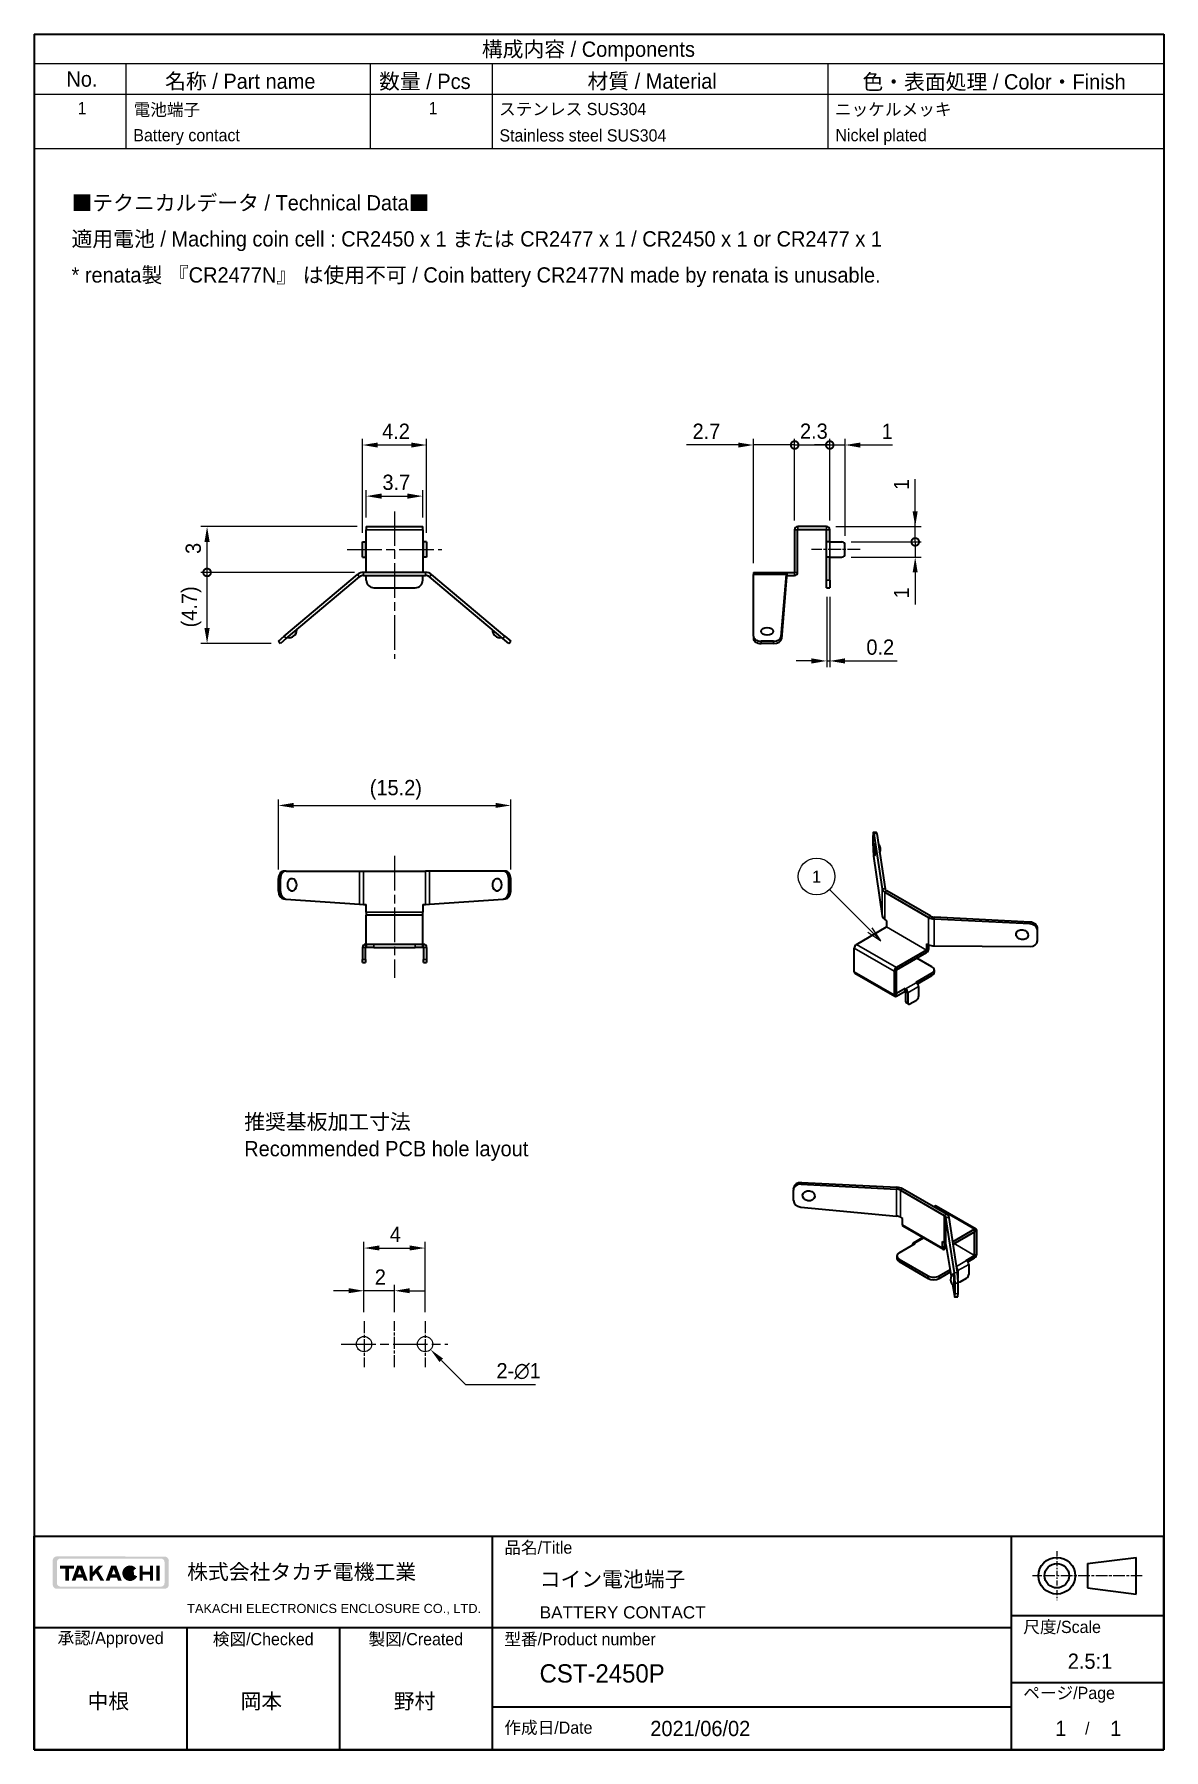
# Model space of a CAD drawing. Header units: millimetres. Extents: x 0 to 74, y 0 to 112.
import ezdxf

# ---------------------------------------------------------------- set-up
doc = ezdxf.new("R2010")
doc.units = ezdxf.units.MM
doc.header["$LTSCALE"] = 0.4
doc.linetypes.add('CHAIN', pattern=[0.3543, 0.2362, -0.0295, 0.0591, -0.0295])
doc.layers.get('Defpoints').update_dxf_attribs({"lineweight": 25})
for name, color, linetype, lineweight in [('Border (ISO)', 7, 'Continuous', 35), ('Dimension (ISO)', 7, 'Continuous', 18), ('Sketch Geometry (ISO)', 7, 'Continuous', 18), ('Symbol (ISO)', 7, 'Continuous', 18), ('Title (ISO)', 7, 'Continuous', 35), ('Visible (ISO)', 7, 'Continuous', 35), ('Visible Narrow (ISO)', 7, 'Continuous', 25)]:
    doc.layers.add(name, color=color, linetype=linetype, lineweight=lineweight)
for name, color, linetype, lineweight, true_color in [('Center Mark (ISO)', 7, 'Continuous', 18, 0x80ffff), ('Centerline (ISO)', 7, 'Continuous', 18, 0x80ffff), ('Hatch (ISO)', 1, 'Continuous', 18, 0xff0000), ('Symbol (TK)', 100, 'Continuous', 18, 0x00ff3f)]:
    doc.layers.add(name, color=color, linetype=linetype, lineweight=lineweight, true_color=true_color)
doc.styles.add('Note Text (TK)', font='')
doc.styles.add('Note Text (TK2)', font='')
doc.styles.add('文字スタイル40', font='')
doc.styles.add('文字スタイル68', font='arial.ttf')
doc.styles.get('Note Text (TK)').set_extended_font_data('MS PGothic')
doc.styles.get('Note Text (TK2)').set_extended_font_data('MS PGothic')
doc.styles.get('文字スタイル40').set_extended_font_data('MS PGothic')
doc.dimstyles.new('Default - Method 1b (TK)', dxfattribs={"dimscale": 0.4, "dimtxt": 2.5, "dimasz": 2.5, "dimexe": 1, "dimexo": 1.5, "dimgap": 1, "dimtad": 1, "dimtoh": 1, "dimrnd": 1e-08, "dimdsep": 46, "dimtxsty": 'Note Text (TK)', "dimcen": 0.09, "dimdle": 5, "dimclrd": 100, "dimclre": 100, "dimclrt": 7, "dimadec": 1, "dimazin": 1, "dimtfac": 1, "dimtmove": 0, "dimatfit": 3, "dimfxl": 0, "dimtolj": 1, "dimlwd": -1, "dimlwe": -1, "dimarcsym": 0})

msp = doc.modelspace()

# ---------------------------------------------------------------- texts
at = {"layer": 'Symbol (ISO)', "color": 7, "insert": (2.4392, 98.8453), "char_height": 1, "width": 57.63158, "attachment_point": 4, "line_spacing_factor": 1.418182, "style": 'Note Text (TK)'}
msp.add_mtext('{\\fＭＳ Ｐゴシック|b0|i0;■テクニカルデータ / Technical Data■\\P\\fＭＳ Ｐゴシック|b0|i0;適用電池 / Maching coin cell : CR2450 x 1 または CR2477 x 1 / CR2450 x 1 or CR2477 x 1\\P\\fＭＳ Ｐゴシック|b0|i0;* renata製 『CR2477N』 は使用不可 / Coin battery CR2477N made by renata is unusable.}', dxfattribs=at)
at = {"layer": 'Symbol (ISO)', "color": 7, "insert": (13.7545, 40.1135), "char_height": 1, "attachment_point": 4, "line_spacing_factor": 1.058182, "style": 'Note Text (TK)'}
msp.add_mtext('\\fＭＳ Ｐゴシック|b0|i0;推奨基板加工寸法\\P\\fＭＳ Ｐゴシック|b0|i0;Recommended PCB hole layout', dxfattribs=at)

# ---------------------------------------------------------------- blocks, each defined once
blk = doc.blocks.new('図面枠 tk図枠')
at = {"layer": 'Border (ISO)'}
for p, q in [((17, 289), (202, 289)), ((17, 289), (17, 8)), ((202, 289), (202, 8)), ((17, 8), (202, 8))]:
    blk.add_line(p, q, dxfattribs=at)
blk = doc.blocks.new('表題欄 tk表題欄')
at = {"layer": 'Hatch (ISO)'}
h = blk.add_hatch(color=256, dxfattribs=at)
edge = h.paths.add_edge_path(flags=0)
edge.add_arc((78.05, 237.16), 0.596, 180, 270)
edge.add_line((78.05, 236.56), (94.49, 236.56))
edge.add_arc((94.49, 237.16), 0.596, 270, 360)
edge.add_line((95.09, 237.16), (95.09, 240.57))
edge.add_arc((94.49, 240.57), 0.596, 0, 90)
edge.add_line((94.49, 241.17), (78.05, 241.17))
edge.add_arc((78.05, 240.57), 0.596, 90, 180)
edge.add_line((77.46, 240.57), (77.46, 237.16))
edge = h.paths.add_edge_path()
edge.add_arc((77.46, 236.91), 0.702, 180, 270)
edge.add_line((77.46, 236.21), (95.09, 236.21))
edge.add_arc((95.09, 236.91), 0.702, 270, 360)
edge.add_line((95.79, 236.91), (95.79, 240.79))
edge.add_arc((95.09, 240.79), 0.702, 0, 90)
edge.add_line((95.09, 241.49), (77.46, 241.52))
edge.add_arc((77.46, 240.82), 0.702, 90, 180)
edge.add_line((76.76, 240.82), (76.76, 236.91))
for points in [[(79.42, 239.52), (79.42, 237.52), (78.84, 237.52), (78.84, 239.52), (77.99, 239.52), (77.99, 240.01), (80.27, 240.01), (80.27, 239.52)], [(84.24, 239.16), (85.22, 237.52), (84.6, 237.52), (83.86, 238.75), (83.33, 238.19), (83.33, 237.52), (82.81, 237.52), (82.81, 240.01), (83.33, 240.01), (83.33, 238.96), (84.31, 240.01), (85.02, 240.01)], [(93.2, 237.52), (92.69, 237.52), (92.69, 238.52), (91.53, 238.52), (91.53, 237.52), (91.01, 237.52), (91.01, 240.01), (91.53, 240.01), (91.53, 239.01), (92.69, 239.01), (92.69, 240.01), (93.2, 240.01)], [(93.76, 240.01), (93.76, 237.52), (94.28, 237.52), (94.28, 240.01)]]:
    blk.add_hatch(color=256, dxfattribs=at).paths.add_polyline_path(points)
h = blk.add_hatch(color=256, dxfattribs=at)
h.paths.add_polyline_path([(81.51, 238.57), (80.87, 238.57), (81.19, 239.44)], flags=0)
h.paths.add_polyline_path([(81.7, 238.06), (80.68, 238.06), (80.48, 237.52), (79.87, 237.52), (80.78, 240.01), (81.6, 240.01), (82.51, 237.52), (81.89, 237.52)])
h = blk.add_hatch(color=256, dxfattribs=at)
h.paths.add_polyline_path([(86.76, 239.44), (87.08, 238.57), (86.44, 238.57)], flags=0)
h.paths.add_polyline_path([(87.47, 237.52), (87.27, 238.06), (86.25, 238.06), (86.06, 237.52), (85.44, 237.52), (86.35, 240.01), (87.17, 240.01), (88.08, 237.52)])
h = blk.add_hatch(color=256, dxfattribs=at)
edge = h.paths.add_edge_path()
edge.add_arc((89.44, 238.76), 1.27, 38.5505, 336.582)
edge.add_line((90.61, 238.26), (90.09, 238.48))
edge.add_ellipse((89.44, 238.76), major_axis=(0, 0.8), ratio=0.867347, start_angle=304.651, end_angle=609.4109, ccw=False)
edge.add_line((90.01, 239.22), (90.44, 239.56))
at = {"layer": 'Title (ISO)'}
for p, q in [((73.75, 244.85), (258.75, 244.85)), ((73.75, 209.85), (73.75, 244.85)), ((148.75, 244.85), (148.75, 209.85)), ((233.75, 244.85), (233.75, 209.85)), ((258.75, 244.85), (258.75, 209.85)), ((246.25, 240.35), (254.25, 241.35)), ((246.25, 240.35), (246.25, 236.35)), ((254.25, 235.35), (254.25, 241.35)), ((246.25, 236.35), (254.25, 235.35)), ((233.75, 231.85), (258.75, 231.85)), ((73.75, 229.85), (233.75, 229.85)), ((98.75, 229.85), (98.75, 209.85)), ((123.75, 229.85), (123.75, 209.85)), ((233.75, 220.85), (258.75, 220.85)), ((148.75, 216.85), (233.75, 216.85)), ((258.75, 209.85), (73.75, 209.85))]:
    blk.add_line(p, q, dxfattribs=at)
at = {"layer": 'Title (ISO)', "color": 4, "linetype": 'CHAIN', "lineweight": 18, "ltscale": 8.88956, "true_color": 0x00ffff}
blk.add_line((241.25, 242.35), (241.25, 234.35), dxfattribs=at)
at = {"layer": 'Title (ISO)', "color": 4, "linetype": 'CHAIN', "lineweight": 18, "ltscale": 20.001633, "true_color": 0x00ffff}
blk.add_line((255.25, 238.35), (237.25, 238.35), dxfattribs=at)
at = {"layer": 'Title (ISO)'}
for radius in [3, 2]:
    blk.add_circle((241.25, 238.35), radius, dxfattribs=at)
at = {"layer": 'Title (ISO)', "color": 1, "true_color": 0xff0000, "char_height": 2, "line_spacing_factor": 1.5, "style": 'Note Text (TK)'}
for s, insert, attachment_point in [('\\fＭＳ Ｐゴシック|b0|i0;\\H2.0000;品名/Title', (150.75, 242.85), 4), ('\\fＭＳ Ｐゴシック|b0|i0;\\H2.0000;尺度/Scale', (235.75, 229.85), 4), ('\\fＭＳ Ｐゴシック|b0|i0;\\H2.0000;承認/Approved', (86.25, 227.85), 5), ('\\fＭＳ Ｐゴシック|b0|i0;\\H2.0000;検図/Checked', (111.25, 227.85), 5), ('\\fＭＳ Ｐゴシック|b0|i0;\\H2.0000;製図/Created', (136.25, 227.85), 5), ('\\fＭＳ Ｐゴシック|b0|i0;\\H2.0000;型番/Product number', (150.75, 227.85), 4), ('\\fＭＳ Ｐゴシック|b0|i0;\\H2.0000;ページ/Page', (235.75, 218.85), 4), ('\\fＭＳ Ｐゴシック|b0|i0;\\H2.0000;作成日/Date', (150.75, 213.35), 4)]:
    blk.add_mtext(s, dxfattribs=dict(at, insert=insert, attachment_point=attachment_point))
at = {"layer": 'Title (ISO)', "color": 7, "line_spacing_factor": 1.5, "style": 'Note Text (TK)'}
for s, insert, char_height, attachment_point in [('株式会社タカチ電機工業', (98.79, 238.85), 2.5, 4), ('\\fArial|b0|i0;\\H1.4986;TAKACHI ELECTRONICS ENCLOSURE CO., LTD.', (98.79, 232.85), 1.4986, 4), ('\\fＭＳ Ｐゴシック|b0|i0;\\H2.0000;/', (246.25, 213.35), 2, 5)]:
    blk.add_mtext(s, dxfattribs=dict(at, insert=insert, char_height=char_height, attachment_point=attachment_point))
at = {"layer": 'Title (ISO)', "color": 7}
for tag, p, height, style in [('<品名>_001', (156.54, 236.54), 2.5, 'Note Text (TK)'), ('<Title>_001', (156.55, 231.35), 2, '文字スタイル68'), ('<尺度>_001', (243.04, 223.1), 2.5, 'Note Text (TK)'), ('<型番>_001', (156.52, 220.85), 3, '文字スタイル40'), ('<承認>_001', (82.48, 216.55), 2.5, 'Note Text (TK)'), ('<検図>_001', (107.53, 216.55), 2.5, 'Note Text (TK)'), ('<製図>_001', (132.63, 216.55), 2.5, 'Note Text (TK)'), ('作成日_001', (174.66, 212.08), 2.5, 'Note Text (TK)'), ('<ページ_No.>_001', (241, 212.1), 2.5, 'Note Text (TK)'), ('<総ページ数>_001', (250, 212.1), 2.5, 'Note Text (TK)')]:
    blk.add_attdef(tag, p, '', height=height, dxfattribs=dict(at, style=style))
blk = doc.blocks.new('*D5')
at = {"layer": 'Defpoints', "color": 0, "transparency": 16777216}
for p in [(31.22, 61.87), (15.99, 57.07), (31.22, 57.07)]:
    blk.add_point(p, dxfattribs=at)
at = {"layer": 'Dimension (ISO)', "color": 100, "transparency": 16777216}
for p, q in [((15.99, 57.67), (15.99, 62.27)), ((16.99, 61.87), (30.22, 61.87)), ((31.22, 57.67), (31.22, 62.27))]:
    blk.add_line(p, q, dxfattribs=at)
for points in [[(16.99, 62.04), (16.99, 61.71), (15.99, 61.87)], [(30.22, 62.04), (30.22, 61.71), (31.22, 61.87)]]:
    blk.add_solid(points, dxfattribs=at)
at = {"layer": 'Dimension (ISO)', "color": 7, "transparency": 16777216, "insert": (21.98, 62.89), "char_height": 1, "attachment_point": 4, "style": 'Note Text (TK)'}
blk.add_mtext('\\A1;(15.2)', dxfattribs=at)
blk = doc.blocks.new('_DotSmall')
at = {"color": 0, "linetype": 'ByBlock', "const_width": 0.5}
blk.add_lwpolyline([(-0.0625, 0, 1), (0.0625, 0, 1)], format="xyb", close=True, dxfattribs=at)
blk = doc.blocks.new('*D6')
at = {"layer": 'Defpoints', "color": 0, "transparency": 16777216}
for p in [(11.32, 77.14), (21.57, 77.14), (16.12, 72.49)]:
    blk.add_point(p, dxfattribs=at)
at = {"layer": 'Dimension (ISO)', "color": 100, "transparency": 16777216}
for p, q in [((20.97, 77.14), (10.92, 77.14)), ((11.32, 73.49), (11.32, 77.14)), ((15.52, 72.49), (10.92, 72.49))]:
    blk.add_line(p, q, dxfattribs=at)
blk.add_solid([(11.15, 73.49), (11.49, 73.49), (11.32, 72.49)], dxfattribs=at)
at = {"layer": 'Dimension (ISO)', "color": 100, "transparency": 16777216, "rotation": 90}
blk.add_blockref('_DotSmall', (11.32, 77.14), dxfattribs=at)
at = {"layer": 'Dimension (ISO)', "color": 7, "transparency": 16777216, "insert": (10.3, 73.54), "char_height": 1, "attachment_point": 4, "rotation": 90, "style": 'Note Text (TK)'}
blk.add_mtext('\\A1;(4.7)', dxfattribs=at)
blk = doc.blocks.new('*D8')
at = {"layer": 'Defpoints', "color": 0, "transparency": 16777216}
for p in [(11.32, 80.14), (21.75, 80.14), (21.57, 77.14)]:
    blk.add_point(p, dxfattribs=at)
at = {"layer": 'Dimension (ISO)', "color": 100, "transparency": 16777216}
for p, q in [((21.15, 80.14), (10.92, 80.14)), ((11.32, 77.14), (11.32, 79.14)), ((20.97, 77.14), (10.92, 77.14))]:
    blk.add_line(p, q, dxfattribs=at)
blk.add_solid([(11.15, 79.14), (11.49, 79.14), (11.32, 80.14)], dxfattribs=at)
at = {"layer": 'Dimension (ISO)', "color": 100, "transparency": 16777216, "rotation": 270}
blk.add_blockref('_DotSmall', (11.32, 77.14), dxfattribs=at)
at = {"layer": 'Dimension (ISO)', "color": 7, "transparency": 16777216, "insert": (10.42, 78.35), "char_height": 1, "attachment_point": 4, "rotation": 90, "style": 'Note Text (TK)'}
blk.add_mtext('\\A1;3', dxfattribs=at)
blk = doc.blocks.new('*D9')
at = {"layer": 'Defpoints', "color": 0, "transparency": 16777216}
for p in [(25.45, 82.14), (21.75, 80.14), (25.45, 80.14)]:
    blk.add_point(p, dxfattribs=at)
at = {"layer": 'Dimension (ISO)', "color": 100, "transparency": 16777216}
for p, q in [((21.75, 80.74), (21.75, 82.54)), ((22.75, 82.14), (24.45, 82.14)), ((25.45, 80.74), (25.45, 82.54))]:
    blk.add_line(p, q, dxfattribs=at)
for points in [[(22.75, 82.31), (22.75, 81.97), (21.75, 82.14)], [(24.45, 82.31), (24.45, 81.97), (25.45, 82.14)]]:
    blk.add_solid(points, dxfattribs=at)
at = {"layer": 'Dimension (ISO)', "color": 7, "transparency": 16777216, "insert": (22.81, 83.04), "char_height": 1, "attachment_point": 4, "style": 'Note Text (TK)'}
blk.add_mtext('\\A1;3.7', dxfattribs=at)
blk = doc.blocks.new('*D10')
at = {"layer": 'Defpoints', "color": 0, "transparency": 16777216}
for p in [(25.7, 85.49), (21.5, 79.14), (25.7, 79.14)]:
    blk.add_point(p, dxfattribs=at)
at = {"layer": 'Dimension (ISO)', "color": 100, "transparency": 16777216}
for p, q in [((21.5, 79.74), (21.5, 85.89)), ((22.5, 85.49), (24.7, 85.49)), ((25.7, 79.74), (25.7, 85.89))]:
    blk.add_line(p, q, dxfattribs=at)
for points in [[(22.5, 85.65), (22.5, 85.32), (21.5, 85.49)], [(24.7, 85.65), (24.7, 85.32), (25.7, 85.49)]]:
    blk.add_solid(points, dxfattribs=at)
at = {"layer": 'Dimension (ISO)', "color": 7, "transparency": 16777216, "insert": (22.79, 86.39), "char_height": 1, "attachment_point": 4, "style": 'Note Text (TK)'}
blk.add_mtext('\\A1;4.2', dxfattribs=at)
blk = doc.blocks.new('*D11')
at = {"layer": 'Defpoints', "color": 0, "transparency": 16777216}
for p in [(52.92, 79.14), (57.72, 79.14), (52.92, 78.14)]:
    blk.add_point(p, dxfattribs=at)
at = {"layer": 'Dimension (ISO)', "color": 100, "transparency": 16777216}
for p, q in [((57.72, 79.14), (57.72, 81.14)), ((53.52, 79.14), (58.12, 79.14)), ((57.72, 79.14), (57.72, 78.14)), ((53.52, 78.14), (58.12, 78.14)), ((57.72, 77.14), (57.72, 75.04))]:
    blk.add_line(p, q, dxfattribs=at)
blk.add_solid([(57.55, 77.14), (57.88, 77.14), (57.72, 78.14)], dxfattribs=at)
at = {"layer": 'Dimension (ISO)', "color": 100, "transparency": 16777216, "rotation": 270}
blk.add_blockref('_DotSmall', (57.72, 79.14), dxfattribs=at)
at = {"layer": 'Dimension (ISO)', "color": 7, "transparency": 16777216, "insert": (56.82, 75.44), "char_height": 1, "attachment_point": 4, "rotation": 90, "style": 'Note Text (TK)'}
blk.add_mtext('\\A1;1', dxfattribs=at)
blk = doc.blocks.new('*D12')
at = {"layer": 'Defpoints', "color": 0, "transparency": 16777216}
for p in [(51.92, 80.14), (57.72, 80.14), (52.92, 79.14)]:
    blk.add_point(p, dxfattribs=at)
at = {"layer": 'Dimension (ISO)', "color": 100, "transparency": 16777216}
for p, q in [((57.72, 81.14), (57.72, 83.24)), ((52.52, 80.14), (58.12, 80.14)), ((57.72, 79.14), (57.72, 80.14)), ((53.52, 79.14), (58.12, 79.14)), ((57.72, 79.14), (57.72, 78.14))]:
    blk.add_line(p, q, dxfattribs=at)
blk.add_solid([(57.55, 81.14), (57.88, 81.14), (57.72, 80.14)], dxfattribs=at)
at = {"layer": 'Dimension (ISO)', "color": 100, "transparency": 16777216, "rotation": 90}
blk.add_blockref('_DotSmall', (57.72, 79.14), dxfattribs=at)
at = {"layer": 'Dimension (ISO)', "color": 7, "transparency": 16777216, "insert": (56.82, 82.54), "char_height": 1, "attachment_point": 4, "rotation": 90, "style": 'Note Text (TK)'}
blk.add_mtext('\\A1;1', dxfattribs=at)
blk = doc.blocks.new('*D13')
at = {"layer": 'Defpoints', "color": 0, "transparency": 16777216}
for p in [(49.82, 85.49), (49.82, 79.94), (47.12, 77.14)]:
    blk.add_point(p, dxfattribs=at)
at = {"layer": 'Dimension (ISO)', "color": 100, "transparency": 16777216}
for p, q in [((46.12, 85.49), (42.73, 85.49)), ((47.12, 77.74), (47.12, 85.89)), ((49.82, 85.49), (47.12, 85.49)), ((49.82, 80.54), (49.82, 85.89)), ((49.82, 85.49), (51.82, 85.49))]:
    blk.add_line(p, q, dxfattribs=at)
blk.add_solid([(46.12, 85.65), (46.12, 85.32), (47.12, 85.49)], dxfattribs=at)
at = {"layer": 'Dimension (ISO)', "color": 100, "transparency": 16777216, "rotation": 180}
blk.add_blockref('_DotSmall', (49.82, 85.49), dxfattribs=at)
at = {"layer": 'Dimension (ISO)', "color": 7, "transparency": 16777216, "insert": (43.13, 86.39), "char_height": 1, "attachment_point": 4, "style": 'Note Text (TK)'}
blk.add_mtext('\\A1;2.7', dxfattribs=at)
blk = doc.blocks.new('*D14')
at = {"layer": 'Defpoints', "color": 0, "transparency": 16777216}
for p in [(53.12, 85.49), (52.12, 79.94), (53.12, 78.94)]:
    blk.add_point(p, dxfattribs=at)
at = {"layer": 'Dimension (ISO)', "color": 100, "transparency": 16777216}
for p, q in [((52.12, 85.49), (51.12, 85.49)), ((52.12, 80.54), (52.12, 85.89)), ((52.12, 85.49), (53.12, 85.49)), ((53.12, 79.54), (53.12, 85.89)), ((54.12, 85.49), (56.22, 85.49))]:
    blk.add_line(p, q, dxfattribs=at)
blk.add_solid([(54.12, 85.65), (54.12, 85.32), (53.12, 85.49)], dxfattribs=at)
blk.add_blockref('_DotSmall', (52.12, 85.49), dxfattribs=at)
at = {"layer": 'Dimension (ISO)', "color": 7, "transparency": 16777216, "insert": (55.52, 86.39), "char_height": 1, "attachment_point": 4, "style": 'Note Text (TK)'}
blk.add_mtext('\\A1;1', dxfattribs=at)
blk = doc.blocks.new('*D15')
at = {"layer": 'Defpoints', "color": 0, "transparency": 16777216}
for p in [(52.12, 85.49), (49.82, 79.94), (52.12, 79.94)]:
    blk.add_point(p, dxfattribs=at)
at = {"layer": 'Dimension (ISO)', "color": 100, "transparency": 16777216}
for p, q in [((49.82, 80.54), (49.82, 85.89)), ((49.82, 85.49), (52.12, 85.49)), ((52.12, 80.54), (52.12, 85.89))]:
    blk.add_line(p, q, dxfattribs=at)
at = {"layer": 'Dimension (ISO)', "color": 100, "transparency": 16777216, "rotation": 180}
blk.add_blockref('_DotSmall', (49.82, 85.49), dxfattribs=at)
at = {"layer": 'Dimension (ISO)', "color": 100, "transparency": 16777216}
blk.add_blockref('_DotSmall', (52.12, 85.49), dxfattribs=at)
at = {"layer": 'Dimension (ISO)', "color": 7, "transparency": 16777216, "insert": (50.17, 86.39), "char_height": 1, "attachment_point": 4, "style": 'Note Text (TK)'}
blk.add_mtext('\\A1;2.3', dxfattribs=at)
blk = doc.blocks.new('*D16')
at = {"layer": 'Defpoints', "color": 0, "transparency": 16777216}
for p in [(21.6, 30.07), (21.6, 28.07), (23.6, 28.07)]:
    blk.add_point(p, dxfattribs=at)
at = {"layer": 'Dimension (ISO)', "color": 100, "transparency": 16777216}
for p, q in [((21.6, 28.67), (21.6, 30.47)), ((23.6, 28.67), (23.6, 30.47)), ((20.6, 30.07), (19.6, 30.07)), ((23.6, 30.07), (21.6, 30.07)), ((24.6, 30.07), (25.6, 30.07))]:
    blk.add_line(p, q, dxfattribs=at)
for points in [[(20.6, 30.24), (20.6, 29.91), (21.6, 30.07)], [(24.6, 30.24), (24.6, 29.91), (23.6, 30.07)]]:
    blk.add_solid(points, dxfattribs=at)
at = {"layer": 'Dimension (ISO)', "color": 7, "transparency": 16777216, "insert": (22.31, 30.97), "char_height": 1, "attachment_point": 4, "style": 'Note Text (TK)'}
blk.add_mtext('\\A1;2', dxfattribs=at)
blk = doc.blocks.new('*D17')
at = {"layer": 'Defpoints', "color": 0, "transparency": 16777216}
for p in [(25.6, 32.87), (21.6, 28.07), (25.6, 28.07)]:
    blk.add_point(p, dxfattribs=at)
at = {"layer": 'Dimension (ISO)', "color": 100, "transparency": 16777216}
for p, q in [((21.6, 28.67), (21.6, 33.27)), ((22.6, 32.87), (24.6, 32.87)), ((25.6, 28.67), (25.6, 33.27))]:
    blk.add_line(p, q, dxfattribs=at)
for points in [[(22.6, 33.04), (22.6, 32.71), (21.6, 32.87)], [(24.6, 33.04), (24.6, 32.71), (25.6, 32.87)]]:
    blk.add_solid(points, dxfattribs=at)
at = {"layer": 'Dimension (ISO)', "color": 7, "transparency": 16777216, "insert": (23.29, 33.77), "char_height": 1, "attachment_point": 4, "style": 'Note Text (TK)'}
blk.add_mtext('\\A1;4', dxfattribs=at)
blk = doc.blocks.new('*D18')
at = {"layer": 'Defpoints', "color": 0, "transparency": 16777216}
for p in [(25.25, 26.93), (25.96, 26.22)]:
    blk.add_point(p, dxfattribs=at)
at = {"layer": 'Dimension (ISO)', "color": 100, "transparency": 16777216}
for p, q in [((25.57, 26.57), (25.64, 26.57)), ((25.6, 26.54), (25.6, 26.61)), ((28.28, 23.9), (26.67, 25.51)), ((32.84, 23.9), (28.28, 23.9))]:
    blk.add_line(p, q, dxfattribs=at)
blk.add_solid([(26.78, 25.63), (26.55, 25.4), (25.96, 26.22)], dxfattribs=at)
at = {"layer": 'Dimension (ISO)', "color": 7, "transparency": 16777216, "insert": (30.28, 24.8), "char_height": 1, "attachment_point": 4, "style": 'Note Text (TK)'}
blk.add_mtext('\\A1;\\fＭＳ Ｐゴシック|b0|i0;\\H1.0000;2-∅1', dxfattribs=at)
blk = doc.blocks.new('構成内容 _ Components')
at = {"layer": 'Symbol (ISO)'}
for p, q in [((202, 289), (17, 289)), ((17, 289), (17, 284.16)), ((202, 289), (202, 284.16)), ((202, 284.16), (17, 284.16)), ((17, 284.16), (17, 279.12)), ((32, 284.16), (32, 279.12)), ((72, 284.16), (72, 279.12)), ((92, 284.16), (92, 279.12)), ((147, 284.16), (147, 279.12)), ((202, 284.16), (202, 279.12)), ((202, 279.12), (17, 279.12)), ((17, 279.12), (17, 270.25)), ((32, 279.12), (32, 270.25)), ((72, 279.12), (72, 270.25)), ((92, 279.12), (92, 270.25)), ((147, 279.12), (147, 270.25)), ((202, 279.12), (202, 270.25)), ((202, 270.25), (17, 270.25))]:
    blk.add_line(p, q, dxfattribs=at)
at = {"layer": 'Symbol (ISO)', "color": 7, "attachment_point": 7}
for s, insert, char_height, style in [('構成内容 / Components', (90.31, 284.56), 2.5, 'Note Text (TK)'), ('No.', (22.26, 280.38), 2.5, 'Note Text (TK)'), ('名称 / Part name', (38.42, 279.79), 2.5, 'Note Text (TK)'), ('数量 / Pcs', (73.47, 279.76), 2.5, 'Note Text (TK)'), ('材質 / Material', (107.62, 279.8), 2.5, 'Note Text (TK)'), ('色・表面処理 / Color・Finish', (152.65, 279.69), 2.5, 'Note Text (TK)'), ('1', (24.1, 275.91), 2, 'Note Text (TK2)'), ('電池端子', (33.26, 275.43), 2, 'Note Text (TK2)'), ('1', (81.6, 275.91), 2, 'Note Text (TK2)'), ('ステンレス SUS304', (93.13, 275.63), 2, 'Note Text (TK2)'), ('ニッケルメッキ', (148.15, 275.5), 2, 'Note Text (TK2)'), ('Battery contact', (33.22, 270.87), 2, 'Note Text (TK2)'), ('Stainless steel SUS304', (93.19, 271.41), 2, 'Note Text (TK2)'), ('Nickel plated', (148.23, 270.88), 2, 'Note Text (TK2)')]:
    blk.add_mtext(s, dxfattribs=dict(at, insert=insert, char_height=char_height, style=style))
blk = doc.blocks.new('バルーン1')
at = {"layer": 'Symbol (TK)', "color": 100, "true_color": 0x00ff40}
for p, q in [((153.91, 142.27), (147.25, 148.93)), ((153.56, 141.92), (155.68, 140.5)), ((153.91, 142.27), (155.68, 140.5)), ((155.68, 140.5), (154.26, 142.62))]:
    blk.add_line(p, q, dxfattribs=at)
at = {"layer": 'Symbol (TK)'}
blk.add_circle((145.14, 151.04), 3, dxfattribs=at)
at = {"layer": 'Symbol (TK)', "color": 7, "insert": (145.14, 151.02), "char_height": 2, "attachment_point": 5, "style": 'Note Text (TK2)'}
blk.add_mtext('1', dxfattribs=at)
blk = doc.blocks.new('*D21')
at = {"layer": 'Defpoints', "color": 0, "transparency": 16777216}
for p in [(51.92, 76.14), (52.12, 76.14), (52.12, 71.34)]:
    blk.add_point(p, dxfattribs=at)
at = {"layer": 'Dimension (ISO)', "color": 100, "transparency": 16777216}
for p, q in [((51.92, 75.54), (51.92, 70.94)), ((52.12, 75.54), (52.12, 70.94)), ((50.92, 71.34), (49.92, 71.34)), ((51.92, 71.34), (52.12, 71.34)), ((53.12, 71.34), (56.54, 71.34))]:
    blk.add_line(p, q, dxfattribs=at)
for points in [[(50.92, 71.51), (50.92, 71.17), (51.92, 71.34)], [(53.12, 71.51), (53.12, 71.17), (52.12, 71.34)]]:
    blk.add_solid(points, dxfattribs=at)
at = {"layer": 'Dimension (ISO)', "color": 7, "transparency": 16777216, "insert": (54.52, 72.24), "char_height": 1, "attachment_point": 4, "style": 'Note Text (TK)'}
blk.add_mtext('\\A1;0.2', dxfattribs=at)

# ---------------------------------------------------------------- dimensions: what is measured, and where the dimension line sits
at = {"layer": 'Dimension (ISO)', "color": 100, "true_color": 0x00ff3f}
for base, p1, p2, override, picture, middle in [((25.7045, 85.4873), (21.5045, 79.1392), (25.7045, 79.1392), {"dimgap": 1, "dimtoh": 0, "dimdec": 2, "dimtol": 0, "dimlim": 0, "dimtp": 0, "dimtm": 0, "dimtdec": 2, "dimtofl": 0, "dimatfit": 1}, '*D10', (23.6045, 85.4873)), ((21.6045, 30.074), (23.6045, 28.074), (21.6045, 28.074), {"dimgap": 1, "dimtoh": 0, "dimdec": 2, "dimtol": 0, "dimlim": 0, "dimtp": 0, "dimtm": 0, "dimtdec": 2, "dimtofl": 1, "dimatfit": 1}, '*D16', (22.6045, 30.074))]:
    dim = msp.add_linear_dim(base=base, p1=p1, p2=p2, dimstyle='Default - Method 1b (TK)', override=override, dxfattribs=at)
    dim.commit()
    dim.dimension.update_dxf_attribs({"geometry": picture, "text_midpoint": middle, "dimtype": 160})
for base, p1, p2, angle, override, picture, middle in [((49.8163, 85.4873), (47.1163, 77.1392), (49.8163, 79.9382), 180, {"dimgap": 1, "dimtoh": 0, "dimdec": 2, "dimblk2": 'DotSmall', "dimsah": 1, "dimdle": 0, "dimtol": 0, "dimlim": 0, "dimtp": 0, "dimtm": 0, "dimtdec": 2, "dimtofl": 1, "dimatfit": 1}, '*D13', (43.9237, 85.4873)), ((52.1163, 85.4873), (49.8163, 79.9382), (52.1163, 79.9382), 180, {"dimgap": 1, "dimtoh": 0, "dimdec": 2, "dimblk1": 'DotSmall', "dimblk2": 'DotSmall', "dimsah": 1, "dimdle": 0, "dimtol": 0, "dimlim": 0, "dimtp": 0, "dimtm": 0, "dimtdec": 2, "dimtofl": 1, "dimatfit": 1}, '*D15', (50.9663, 85.4873)), ((53.1163, 85.4873), (52.1163, 79.9382), (53.1163, 78.9392), 180, {"dimgap": 1, "dimtoh": 0, "dimdec": 2, "dimblk1": 'DotSmall', "dimsah": 1, "dimdle": 0, "dimtol": 0, "dimlim": 0, "dimtp": 0, "dimtm": 0, "dimtdec": 2, "dimtofl": 1, "dimatfit": 1}, '*D14', (55.6669, 85.4873)), ((25.4545, 82.1392), (21.7545, 80.1392), (25.4545, 80.1392), 180, {"dimgap": 1, "dimtoh": 0, "dimdec": 2, "dimtol": 0, "dimlim": 0, "dimtp": 0, "dimtm": 0, "dimtdec": 2, "dimtofl": 0, "dimatfit": 1}, '*D9', (23.6045, 82.1392)), ((57.7163, 80.1392), (52.9163, 79.1392), (51.9153, 80.1392), 90, {"dimgap": 1, "dimtoh": 0, "dimdec": 2, "dimblk1": 'DotSmall', "dimsah": 1, "dimdle": 0, "dimtol": 0, "dimlim": 0, "dimtp": 0, "dimtm": 0, "dimtdec": 2, "dimtofl": 1, "dimatfit": 1}, '*D12', (57.7163, 82.6898)), ((57.7163, 79.1392), (52.9163, 78.1392), (52.9163, 79.1392), 90, {"dimgap": 1, "dimtoh": 0, "dimdec": 2, "dimblk2": 'DotSmall', "dimsah": 1, "dimdle": 0, "dimtol": 0, "dimlim": 0, "dimtp": 0, "dimtm": 0, "dimtdec": 2, "dimtofl": 1, "dimatfit": 1}, '*D11', (57.7163, 75.5887)), ((11.3207, 80.1392), (21.5729, 77.1392), (21.7545, 80.1392), 270, {"dimgap": 1, "dimtoh": 0, "dimdec": 2, "dimblk1": 'DotSmall', "dimsah": 1, "dimdle": 0, "dimtol": 0, "dimlim": 0, "dimtp": 0, "dimtm": 0, "dimtdec": 2, "dimtofl": 0, "dimatfit": 1}, '*D8', (11.3207, 78.6432)), ((52.1163, 71.3392), (51.9163, 76.1392), (52.1163, 76.1392), 180, {"dimgap": 1, "dimtoh": 0, "dimdec": 2, "dimtol": 0, "dimlim": 0, "dimtp": 0, "dimtm": 0, "dimtdec": 2, "dimtofl": 1, "dimatfit": 1}, '*D21', (55.3288, 71.3392)), ((25.6045, 32.874), (21.6045, 28.074), (25.6045, 28.074), 180, {"dimgap": 1, "dimtoh": 0, "dimdec": 2, "dimtol": 0, "dimlim": 0, "dimtp": 0, "dimtm": 0, "dimtdec": 2, "dimtofl": 0, "dimatfit": 1}, '*D17', (23.6045, 32.874))]:
    dim = msp.add_linear_dim(base=base, p1=p1, p2=p2, angle=angle, dimstyle='Default - Method 1b (TK)', override=override, dxfattribs=at)
    dim.commit()
    dim.dimension.update_dxf_attribs({"geometry": picture, "text_midpoint": middle, "dimtype": 160})
dim = msp.add_linear_dim(base=(11.3207, 77.1392), p1=(16.1207, 72.4865), p2=(21.5729, 77.1392), angle=270, text='(<>)', dimstyle='Default - Method 1b (TK)', override={"dimgap": 1, "dimtoh": 0, "dimdec": 1, "dimblk2": 'DotSmall', "dimsah": 1, "dimdle": 0, "dimtol": 0, "dimlim": 0, "dimtp": 0, "dimtm": 0, "dimtdec": 2, "dimtofl": 0, "dimatfit": 1}, dxfattribs=at)
dim.commit()
dim.dimension.update_dxf_attribs({"geometry": '*D6', "text_midpoint": (11.3207, 74.8089), "dimtype": 160})
dim = msp.add_linear_dim(base=(31.2168, 61.874), p1=(15.9922, 57.074), p2=(31.2168, 57.074), text='(<>)', dimstyle='Default - Method 1b (TK)', override={"dimgap": 1, "dimtoh": 0, "dimdec": 1, "dimtol": 0, "dimlim": 0, "dimtp": 0, "dimtm": 0, "dimtdec": 2, "dimtofl": 0, "dimatfit": 1}, dxfattribs=at)
dim.commit()
dim.dimension.update_dxf_attribs({"geometry": '*D5', "text_midpoint": (23.6045, 61.874), "dimtype": 160})
dim = msp.add_diameter_dim_2p(p1=(25.2509, 26.9276), p2=(25.9581, 26.2205), text='\\fＭＳ Ｐゴシック|b0|i0;\\H1.0000;2-<>', dimstyle='Default - Method 1b (TK)', override={"dimgap": 1, "dimtih": 1, "dimdec": 2, "dimlfac": 1, "dimtol": 0, "dimlim": 0, "dimtp": 0, "dimtm": 0, "dimtdec": 2, "dimtofl": 0}, dxfattribs=at)
dim.commit()
dim.dimension.update_dxf_attribs({"geometry": '*D18', "text_midpoint": (31.5584, 23.9033), "dimtype": 163})

# ---------------------------------------------------------------- linework, layer by layer
at = {"layer": 'Center Mark (ISO)', "linetype": 'CHAIN', "ltscale": 8.333956}
for p, q in [((21.6045, 28.074), (21.6045, 25.074)), ((25.6045, 28.074), (25.6045, 25.074))]:
    msp.add_line(p, q, dxfattribs=at)
at = {"layer": 'Centerline (ISO)', "linetype": 'CHAIN', "ltscale": 23.990969}
for p, q in [((23.6045, 81.1392), (23.6045, 71.4865)), ((20.5045, 78.6392), (26.7045, 78.6392)), ((23.6045, 58.574), (23.6045, 50.574)), ((20.1045, 26.574), (27.1045, 26.574))]:
    msp.add_line(p, q, dxfattribs=at)
at = {"layer": 'Centerline (ISO)', "linetype": 'CHAIN', "ltscale": 8.88956}
msp.add_line((54.1163, 78.6392), (50.9163, 78.6392), dxfattribs=at)
at = {"layer": 'Centerline (ISO)', "linetype": 'CHAIN', "ltscale": 8.333956}
msp.add_line((23.6045, 25.074), (23.6045, 28.074), dxfattribs=at)
at = {"layer": 'Sketch Geometry (ISO)'}
for centre in [(21.6045, 26.574), (25.6045, 26.574)]:
    msp.add_circle(centre, 0.5, dxfattribs=at)
at = {"layer": 'Visible (ISO)'}
for p, q in [((21.7545, 80.1392), (25.4545, 80.1392)), ((21.7545, 80.1392), (21.7545, 79.9382)), ((21.7545, 77.1402), (21.7545, 79.9382)), ((25.4545, 79.9382), (25.4545, 80.1392)), ((25.4545, 79.9382), (25.4545, 77.1402)), ((49.8163, 79.9382), (49.8163, 77.1402)), ((50.0163, 77.1402), (50.0163, 79.9382)), ((51.9153, 80.1392), (50.0173, 80.1392)), ((51.9153, 79.9392), (50.0173, 79.9392)), ((51.9163, 79.1392), (51.9163, 79.9382)), ((52.1163, 79.1392), (52.1163, 79.9382)), ((21.5045, 78.1392), (21.5045, 79.1392)), ((21.5045, 79.1392), (21.7055, 79.1392)), ((21.7545, 79.1392), (21.7055, 79.1392)), ((25.5035, 79.1392), (25.4545, 79.1392)), ((25.7045, 79.1392), (25.5035, 79.1392)), ((25.7045, 79.1392), (25.7045, 78.1392)), ((52.1173, 79.1392), (51.9163, 79.1392)), ((51.9163, 78.1392), (51.9163, 79.1392)), ((52.1173, 79.1392), (52.9163, 79.1392)), ((53.1163, 78.3392), (53.1163, 78.9392)), ((21.5045, 78.1392), (21.7055, 78.1392)), ((21.7055, 78.1392), (21.7545, 78.1392)), ((25.4545, 78.1392), (25.5035, 78.1392)), ((25.7045, 78.1392), (25.5035, 78.1392)), ((52.1173, 78.1392), (51.9163, 78.1392)), ((51.9163, 76.6392), (51.9163, 78.1392)), ((52.1163, 76.6392), (52.1163, 78.1392)), ((52.1173, 78.1392), (52.9163, 78.1392)), ((16.3752, 72.9611), (21.1872, 76.9989)), ((16.5038, 72.8079), (21.3158, 76.8457)), ((25.6361, 77.1392), (21.5729, 77.1392)), ((21.5729, 76.9392), (25.6361, 76.9392)), ((21.7545, 77.1392), (21.7545, 77.1402)), ((21.7545, 76.6392), (21.7545, 76.9392)), ((25.4545, 77.1392), (25.4545, 77.1402)), ((25.4545, 76.6392), (25.4545, 76.9392)), ((30.7052, 72.8079), (25.8932, 76.8457)), ((30.8338, 72.9611), (26.0218, 76.9989)), ((47.1163, 77.1392), (49.3037, 77.1392)), ((47.1163, 77.1392), (47.1163, 76.9989)), ((47.1163, 72.9611), (47.1163, 76.9989)), ((48.9415, 72.9441), (49.2769, 76.9989)), ((49.2859, 76.8457), (48.9504, 72.7909)), ((49.3037, 77.1392), (49.3163, 77.1392)), ((49.3163, 76.9392), (49.3037, 76.9392)), ((49.3163, 77.1392), (49.3163, 76.9392)), ((49.3163, 77.1392), (49.8153, 77.1392)), ((49.3163, 76.9392), (49.8153, 76.9392)), ((51.9163, 76.1392), (51.9163, 76.6392)), ((52.1163, 76.6392), (52.1163, 76.1392)), ((22.2545, 76.1392), (24.9545, 76.1392)), ((51.9163, 76.1392), (52.1163, 76.1392)), ((15.9922, 72.6397), (16.3752, 72.9611)), ((15.9922, 72.6397), (16.1207, 72.4865)), ((16.5038, 72.8079), (16.1207, 72.4865)), ((31.0883, 72.4865), (30.7052, 72.8079)), ((30.8338, 72.9611), (31.2168, 72.6397)), ((31.0883, 72.4865), (31.2168, 72.6397)), ((47.1163, 72.9611), (47.1163, 72.8079)), ((48.4417, 72.6397), (47.6163, 72.6397)), ((48.4506, 72.4865), (47.6163, 72.4865)), ((54.9555, 59.2195), (54.9555, 59.8934)), ((55.1731, 60.1153), (54.9739, 60.1052)), ((54.9991, 60.0141), (55.5466, 56.4012)), ((55.1983, 60.0242), (55.7458, 56.4113)), ((54.9968, 58.5391), (55.5466, 54.6371)), ((16.5038, 57.574), (16.3752, 57.574)), ((16.5038, 57.574), (21.3158, 57.574)), ((21.3158, 57.574), (21.5729, 57.574)), ((21.5729, 57.574), (25.6361, 57.574)), ((25.8932, 57.574), (25.6361, 57.574)), ((30.7052, 57.574), (25.8932, 57.574)), ((30.8338, 57.574), (30.7052, 57.574)), ((15.9922, 56.2486), (15.9922, 57.074)), ((16.1207, 56.2397), (16.1207, 57.074)), ((31.0883, 56.2397), (31.0883, 57.074)), ((31.2168, 56.2486), (31.2168, 57.074)), ((58.7346, 54.6093), (55.8614, 56.2681)), ((16.3549, 55.7488), (16.4835, 55.7399)), ((16.4835, 55.7399), (21.3158, 55.4045)), ((21.3158, 55.4045), (21.5729, 55.3866)), ((21.5729, 55.3866), (21.7545, 55.374)), ((21.7545, 54.875), (21.7545, 55.374)), ((25.4545, 55.374), (25.6361, 55.3866)), ((25.4545, 55.374), (25.4545, 54.875)), ((25.6361, 55.3866), (25.8932, 55.4045)), ((25.8932, 55.4045), (30.7256, 55.7399)), ((30.7256, 55.7399), (30.8541, 55.7488)), ((55.72, 56.1865), (58.5932, 54.5277)), ((21.7545, 54.875), (21.7545, 54.674)), ((25.4545, 54.674), (21.7545, 54.674)), ((21.7545, 54.673), (21.7545, 54.674)), ((21.7545, 52.775), (21.7545, 54.673)), ((25.4545, 54.674), (25.4545, 54.875)), ((25.4545, 54.673), (25.4545, 54.674)), ((25.4545, 52.775), (25.4545, 54.673)), ((55.72, 54.4005), (55.8484, 54.316)), ((55.8484, 54.316), (55.8484, 53.9086)), ((65.2228, 54.1114), (58.9651, 54.4275)), ((65.2403, 54.2265), (58.9826, 54.5425)), ((53.8692, 52.7651), (55.8477, 53.9074)), ((65.7167, 52.951), (65.7341, 53.0587)), ((65.7209, 53.0041), (65.7209, 53.678)), ((65.7384, 53.1118), (65.7384, 53.793)), ((21.5045, 52.573), (21.5045, 51.774)), ((21.5045, 51.574), (21.5045, 51.774)), ((21.7045, 51.774), (21.7045, 52.573)), ((21.7045, 51.774), (21.7045, 51.574)), ((21.7055, 52.774), (21.7545, 52.774)), ((21.7055, 52.574), (21.7545, 52.574)), ((21.7545, 52.774), (21.7545, 52.775)), ((21.7545, 52.774), (21.7545, 52.574)), ((21.7545, 52.774), (22.2545, 52.774)), ((22.2545, 52.574), (21.7545, 52.574)), ((22.2545, 52.774), (24.9545, 52.774)), ((22.2545, 52.574), (24.9545, 52.574)), ((24.9545, 52.774), (25.4545, 52.774)), ((25.4545, 52.574), (24.9545, 52.574)), ((25.4545, 52.774), (25.4545, 52.775)), ((25.4545, 52.774), (25.5035, 52.774)), ((25.4545, 52.574), (25.4545, 52.774)), ((25.4545, 52.574), (25.5035, 52.574)), ((25.5045, 52.573), (25.5045, 51.774)), ((25.5045, 51.574), (25.5045, 51.774)), ((25.7045, 52.573), (25.7045, 51.774)), ((25.7045, 51.774), (25.7045, 51.574)), ((53.7271, 50.9692), (53.7271, 52.5189)), ((58.464, 52.3968), (56.4855, 51.2546)), ((56.4855, 51.0913), (58.464, 52.2335)), ((58.8183, 51.295), (57.8283, 51.8665)), ((58.4647, 52.8055), (58.5932, 52.7417)), ((58.4647, 52.8055), (58.4647, 52.3981)), ((58.6062, 52.4797), (58.6062, 52.7354)), ((58.9651, 52.6634), (65.2493, 52.6198)), ((21.5045, 51.574), (21.7045, 51.574)), ((25.5045, 51.574), (25.7045, 51.574)), ((53.7687, 50.8772), (56.385, 49.3667)), ((56.3434, 51.0084), (56.3434, 49.4587)), ((56.4848, 49.5403), (56.4848, 51.09)), ((58.8183, 50.8867), (57.7576, 50.2744)), ((57.8735, 50.178), (58.8183, 50.7234)), ((58.9647, 51.0909), (58.9647, 50.9276)), ((54.2989, 50.5706), (54.4403, 50.489)), ((57.0505, 49.8661), (56.4855, 49.5399)), ((56.4855, 49.3766), (57.0505, 49.7028)), ((57.0505, 49.8661), (57.0852, 49.8461)), ((57.0505, 49.7028), (57.0505, 49.8661)), ((57.0505, 49.7028), (57.0852, 49.6828)), ((57.0859, 49.6816), (57.0859, 49.0292)), ((57.2273, 49.5999), (57.2273, 48.9476)), ((57.7923, 50.2544), (57.7576, 50.2744)), ((57.9344, 50.0082), (57.9344, 49.3558)), ((57.2687, 48.856), (57.1273, 48.9377)), ((57.3687, 48.8659), (57.793, 49.1109)), ((50.259, 37.1674), (56.5167, 36.8513)), ((49.7434, 35.988), (49.7434, 36.6692)), ((49.7472, 36.719), (49.7646, 36.834)), ((50.2415, 37.0523), (56.4993, 36.7362)), ((56.7472, 36.6695), (59.6204, 35.0107)), ((59.7618, 35.0923), (56.8887, 36.7511)), ((50.2151, 35.5561), (56.4993, 34.9648)), ((56.7472, 34.8835), (56.8757, 34.799)), ((58.9263, 35.5747), (58.9963, 35.6151)), ((61.7131, 34.1146), (59.0968, 35.6251)), ((60.2835, 31.2546), (59.736, 34.8675)), ((60.4827, 31.2647), (59.9353, 34.8776)), ((56.8757, 34.3916), (56.8757, 34.799)), ((59.5336, 32.7891), (56.9173, 34.2996)), ((61.6126, 34.1046), (60.1779, 33.2763)), ((60.2007, 33.1261), (61.6126, 33.9413)), ((61.6133, 32.3912), (61.6133, 33.9409)), ((61.7547, 32.4728), (61.7547, 34.0226)), ((56.6635, 32.5537), (57.7242, 33.1661)), ((57.5474, 33.104), (57.5474, 33.064)), ((58.2089, 33.5539), (57.589, 33.196)), ((57.6895, 33.1861), (57.7242, 33.1661)), ((59.492, 33.2885), (59.6204, 33.2247)), ((59.492, 33.2885), (59.492, 32.8811)), ((59.6334, 33.2179), (59.6334, 32.9627)), ((59.7472, 33.0277), (59.6341, 32.9623)), ((59.6341, 32.799), (59.7717, 32.8785)), ((59.736, 33.0961), (60.0772, 31.0146)), ((56.5171, 32.3496), (56.5171, 32.1863)), ((56.6635, 32.1454), (58.5727, 31.0432)), ((56.6635, 31.9821), (58.5727, 30.8799)), ((61.0476, 32.0638), (61.6126, 32.39)), ((61.0822, 32.0438), (61.0476, 32.0638)), ((61.1635, 31.9674), (61.6126, 32.2267)), ((61.2244, 31.7976), (61.2244, 31.1452)), ((59.2798, 31.0432), (60.004, 31.4613)), ((59.2798, 30.8799), (60.0284, 31.3121)), ((60.1627, 30.493), (60.2858, 29.7418)), ((60.3271, 29.8776), (60.3271, 30.5588)), ((60.5173, 31.3894), (60.5173, 30.8776)), ((60.5587, 30.6454), (60.5253, 30.6647)), ((60.5263, 29.8949), (60.5263, 30.5689)), ((60.6587, 30.6553), (61.083, 30.9003)), ((60.3088, 29.6655), (60.508, 29.6828))]:
    msp.add_line(p, q, dxfattribs=at)
for centre, radius, start, end in [((50.0173, 79.9382), 0.201, 90, 180), ((50.0173, 79.9382), 0.001, 90, 180), ((51.9153, 79.9382), 0.201, 0, 90), ((51.9153, 79.9382), 0.001, 0, 90), ((52.9163, 78.9392), 0.2, 0, 90), ((52.9163, 78.3392), 0.2, 270, 0), ((21.5729, 76.5392), 0.6, 90, 130), ((21.5729, 76.5392), 0.4, 90, 130), ((22.2545, 76.6392), 0.5, 180, 270), ((24.9545, 76.6392), 0.5, 270, 0), ((25.6361, 76.5392), 0.6, 50, 90), ((25.6361, 76.5392), 0.4, 50, 90), ((49.8153, 77.1402), 0.201, 270, 0), ((49.8153, 77.1402), 0.001, 270, 0), ((16.694, 73.3591), 0.5, 256.869898, 3.130102), ((30.515, 73.3591), 0.5, 176.869898, 283.130102), ((54.943, 58.9867), 0.5, 333.272352, 43.961146), ((16.694, 56.674), 0.5, 338.976649, 21.023351), ((30.515, 56.674), 0.5, 158.976649, 201.023351), ((21.7055, 52.573), 0.201, 90, 180), ((21.7055, 52.573), 0.001, 90, 180), ((25.5035, 52.573), 0.201, 0, 90), ((25.5035, 52.573), 0.001, 0, 90), ((60.5388, 30.8224), 0.5, 129.870841, 235.912447)]:
    msp.add_arc(centre, radius, start, end, dxfattribs=at)
for centre, major_axis, ratio, start_param, end_param in [((49.3037, 76.5392), (0, 0.6), 0.06941659, 0, 0.6981317), ((49.3037, 76.5392), (0, -0.4), 0.06941659, 3.14159265, 3.83972435), ((47.6163, 72.9611), (-0.5, 0), 0.64278761, 0, 1.57079633), ((47.6163, 72.8079), (-0.5, 0), 0.64278761, 0, 1.57079633), ((48.4417, 72.9611), (0.5005, 0), 0.64214868, 4.71238898, 6.23011186), ((48.4506, 72.8079), (0.5005, 0), 0.64214868, 4.71238898, 6.23011186), ((54.9991, 59.6059), (-0.0252, 0.4994), 0.07116237, 5.6659072, 7.23670353), ((55.1983, 59.6159), (-0.0252, 0.4994), 0.07116237, 5.6659072, 6.28318531), ((54.9991, 58.9319), (-0.0252, 0.4997), 0.07113899, 0.95399232, 2.4717152), ((16.3752, 57.074), (0, 0.5), 0.76604444, 0, 1.57079633), ((16.5038, 57.074), (0, 0.5), 0.76604444, 0, 1.57079633), ((30.7052, 57.074), (0, 0.5), 0.76604444, 4.71238898, 6.28318531), ((30.8338, 57.074), (0, 0.5), 0.76604444, 4.71238898, 6.28318531), ((16.3752, 56.2486), (0, -0.5005), 0.765283, 4.71238898, 6.23011186), ((16.5038, 56.2397), (0, -0.5005), 0.765283, 4.71238898, 6.23011186), ((16.8868, 56.674), (0, -0.4), 0.76604444, 2.03581053, 7.38896743), ((30.3222, 56.674), (0, 0.4), 0.76604444, 2.03581053, 7.38896743), ((30.7052, 56.2397), (0, -0.5005), 0.765283, 0.05307345, 1.57079633), ((30.8338, 56.2486), (0, -0.5005), 0.765283, 0.05307345, 1.57079633), ((56.1443, 56.4314), (-0.6, 0), 0.57735027, 0.08726646, 0.78539816), ((56.1443, 56.4314), (-0.4, 0), 0.57735027, 0.08726646, 0.78539816), ((56.1443, 54.6454), (-0.5995, 0.0388), 0.61583194, 0.12706858, 0.82520028), ((59.0174, 54.7726), (-0.6, 0), 0.57735027, 0.78539816, 1.48352986), ((59.0174, 54.7726), (-0.4, 0), 0.57735027, 0.78539816, 1.48352986), ((65.2228, 53.7032), (0.4944, -0.0749), 0.81338956, 0.12263828, 1.69343461), ((65.2403, 53.8182), (0.4944, -0.0749), 0.81338956, 0.12263828, 1.69343461), ((55.8477, 53.9082), (-0.0005, -0.000866), 0.57735027, 0.78539816, 2.35619449), ((65.2228, 53.0293), (-0.4943, 0.0752), 0.81417452, 1.74710369, 3.26482657), ((65.2403, 53.137), (0.4943, -0.0752), 0.81417452, 6.27551644, 6.40641922), ((53.8692, 52.601), (0.1005, 0.1741), 0.57735027, 0.78539816, 2.35619449), ((58.464, 52.3977), (0.1005, 0.1741), 0.57735027, 3.92699082, 5.49778714), ((58.464, 52.3977), (-0.0005, -0.000866), 0.57735027, 0.78539816, 2.35619449), ((59.0174, 52.9866), (0.5997, 0.0338), 0.53606324, 3.89682505, 4.59495676), ((53.8692, 51.0513), (-0.1005, -0.1741), 0.57735027, 5.49778714, 6.28318531), ((56.4855, 51.0905), (-0.1005, -0.1741), 0.57735027, 3.92699082, 5.49778714), ((56.4855, 51.0905), (0.0005, 0.000866), 0.57735027, 0.78539816, 2.35619449), ((58.4647, 51.0909), (0.5, 0), 0.57735027, 5.49778714, 7.06858347), ((58.4647, 50.9276), (0.5, 0), 0.57735027, 5.49778714, 6.28318531), ((54.3989, 50.7439), (-0.1, -0.1732), 0.57735027, 6.21881477, 6.28318531), ((54.5403, 50.6622), (-0.1, -0.1732), 0.57735027, 6.21881477, 6.34755585), ((56.4855, 49.5407), (-0.1005, -0.1741), 0.57735027, 5.49778714, 7.06858347), ((56.4855, 49.5407), (-0.0005, -0.000866), 0.57735027, 5.49778714, 7.06858347), ((57.0852, 49.682), (0.1005, -0.1741), 0.57735027, 0.78539816, 2.35619449), ((57.0852, 49.682), (0.0005, -0.000866), 0.57735027, 0.78539816, 2.35619449), ((57.7923, 50.0902), (0.1005, -0.1741), 0.57735027, 0.78539816, 2.35619449), ((57.2273, 49.1109), (-0.1, -0.1732), 0.57735027, 5.49778714, 6.28318531), ((57.3687, 49.0292), (-0.1, -0.1732), 0.57735027, 5.49778714, 7.06858347), ((57.793, 49.2742), (-0.1, -0.1732), 0.57735027, 0.78539816, 2.35619449), ((50.259, 36.7591), (-0.4944, 0.0749), 0.81338956, 4.83502726, 6.28318531), ((50.2415, 36.6441), (-0.4944, 0.0749), 0.81338956, 4.83502726, 6.40582359), ((50.2415, 35.9629), (-0.4943, 0.0752), 0.81417452, 0.12323392, 1.64095679), ((56.4644, 36.5062), (0.4, 0), 0.57735027, 0.78539816, 1.48352986), ((56.4644, 36.5062), (0.6, 0), 0.57735027, 0.78539816, 1.48352986), ((56.4644, 34.7202), (0.3997, -0.0258), 0.61583194, 0.82520028, 1.52333198), ((58.9963, 35.451), (0.1005, 0.1741), 0.57735027, 0, 0.78539816), ((59.3375, 34.8474), (0.4, 0), 0.57735027, 0.08726646, 0.78539816), ((59.3375, 34.8474), (0.6, 0), 0.57735027, 0.08726646, 0.78539816), ((57.0178, 34.4737), (-0.1005, -0.1741), 0.57735027, 5.49778714, 6.28318531), ((61.6126, 33.9405), (0.1005, 0.1741), 0.57735027, 5.49778714, 7.06858347), ((61.6126, 33.9405), (0.0005, 0.000866), 0.57735027, 5.49778714, 7.06858347), ((57.6895, 33.0219), (-0.1005, 0.1741), 0.57735027, 5.49778714, 7.06858347), ((59.6341, 32.9632), (-0.1005, -0.1741), 0.57735027, 5.49778714, 7.06858347), ((59.3375, 33.0614), (-0.3998, -0.0225), 0.53606324, 3.19869335, 3.89682505), ((59.6341, 32.9632), (-0.0005, -0.000866), 0.57735027, 5.49778714, 7.06858347), ((57.0171, 32.3496), (-0.5, 0), 0.57735027, 5.49778714, 7.06858347), ((57.0171, 32.1863), (-0.5, 0), 0.57735027, 0, 0.78539816), ((60.3751, 31.4714), (0.1005, -0.1741), 0.57735027, 0.78539816, 1.92990247), ((61.0822, 31.8797), (0.1005, -0.1741), 0.57735027, 0.78539816, 2.35619449), ((61.6126, 32.3908), (0.1005, 0.1741), 0.57735027, 3.92699082, 5.49778714), ((61.6126, 32.3908), (0.0005, 0.000866), 0.57735027, 3.92699082, 5.49778714), ((58.9263, 31.2473), (-0.5, 0), 0.57735027, 0.78539816, 2.35619449), ((58.9263, 31.084), (0.5, 0), 0.57735027, 3.92699082, 5.49778714), ((60.2399, 30.8073), (-0.0202, 0.3995), 0.07116237, 3.08805966, 6.3367183), ((60.2835, 30.8464), (0.0252, -0.4994), 0.07116237, 0.95351822, 2.52431455), ((60.4827, 30.8564), (-0.0252, 0.4994), 0.07116237, 4.09511087, 5.6659072), ((60.6587, 30.8186), (-0.1, -0.1732), 0.57735027, 5.82383077, 7.06858347), ((61.083, 31.0636), (-0.1, -0.1732), 0.57735027, 0.78539816, 2.35619449), ((60.2835, 30.1652), (-0.0252, 0.4997), 0.07113899, 2.57786209, 4.09558497), ((60.4827, 30.1825), (0.0252, -0.4997), 0.07113899, 0.00259503, 0.95399232)]:
    msp.add_ellipse(centre, major_axis=major_axis, ratio=ratio, start_param=start_param, end_param=end_param, dxfattribs=at)
for centre, major_axis, ratio in [((48.0163, 73.2825), (-0.4, 0), 0.64278761), ((55.0427, 58.9917), (-0.0202, 0.3995), 0.07116237), ((64.7247, 53.4017), (0.3955, -0.0599), 0.81338956), ((50.7396, 36.2923), (-0.3955, 0.0599), 0.81338956)]:
    msp.add_ellipse(centre, major_axis=major_axis, ratio=ratio, dxfattribs=at)
at = {"layer": 'Visible Narrow (ISO)'}
for p, q in [((25.4545, 79.9382), (21.7545, 79.9382)), ((50.0163, 79.9382), (49.8163, 79.9382)), ((50.0173, 80.1392), (50.0173, 79.9392)), ((51.9153, 79.9392), (51.9153, 80.1392)), ((52.1163, 79.9382), (51.9163, 79.9382)), ((21.7055, 79.1392), (21.7055, 78.1392)), ((25.5035, 78.1392), (25.5035, 79.1392)), ((52.1173, 79.1392), (52.1173, 78.1392)), ((21.1872, 76.9989), (21.3158, 76.8457)), ((21.5729, 77.1392), (21.5729, 76.9392)), ((21.7545, 77.1402), (25.4545, 77.1402)), ((25.6361, 76.9392), (25.6361, 77.1392)), ((26.0218, 76.9989), (25.8932, 76.8457)), ((49.2769, 76.9989), (47.1163, 76.9989)), ((49.8153, 76.9392), (49.8153, 77.1392)), ((49.8163, 77.1402), (50.0163, 77.1402)), ((52.1163, 76.6392), (51.9163, 76.6392)), ((16.5038, 72.8079), (16.3752, 72.9611)), ((30.8338, 72.9611), (30.7052, 72.8079)), ((47.6163, 72.4865), (47.6163, 72.6397)), ((48.4417, 72.6397), (48.4506, 72.4865)), ((48.9504, 72.7909), (48.9415, 72.9441)), ((54.9991, 60.0141), (55.1983, 60.0242)), ((21.3158, 57.574), (21.3158, 55.4045)), ((21.5729, 57.574), (21.5729, 55.3866)), ((25.6361, 55.3866), (25.6361, 57.574)), ((25.8932, 57.574), (25.8932, 55.4045)), ((15.9922, 57.074), (16.1207, 57.074)), ((16.1207, 56.2397), (15.9922, 56.2486)), ((31.0883, 57.074), (31.2168, 57.074)), ((31.2168, 56.2486), (31.0883, 56.2397)), ((55.5466, 56.4012), (55.7458, 56.4113)), ((55.5466, 54.6371), (55.5466, 56.4012)), ((55.8614, 56.2681), (55.72, 56.1865)), ((55.72, 56.1865), (55.72, 54.4005)), ((21.7545, 54.875), (25.4545, 54.875)), ((25.4545, 54.673), (21.7545, 54.673)), ((58.5932, 54.5277), (58.7346, 54.6093)), ((58.5932, 52.7417), (58.5932, 54.5277)), ((58.9651, 54.4275), (58.9826, 54.5425)), ((58.9651, 52.6634), (58.9651, 54.4275)), ((65.2403, 54.2265), (65.2228, 54.1114)), ((58.464, 52.3968), (55.8477, 53.9074)), ((55.8484, 53.9086), (58.4647, 52.3981)), ((65.7209, 53.678), (65.7384, 53.793)), ((65.7384, 53.1118), (65.7209, 53.0041)), ((21.7045, 52.573), (21.5045, 52.573)), ((21.7045, 51.774), (21.5045, 51.774)), ((21.7055, 52.774), (21.7055, 52.574)), ((21.7545, 52.775), (25.4545, 52.775)), ((22.2545, 52.574), (22.2545, 52.774)), ((24.9545, 52.774), (24.9545, 52.574)), ((25.5035, 52.574), (25.5035, 52.774)), ((25.7045, 52.573), (25.5045, 52.573)), ((25.7045, 51.774), (25.5045, 51.774)), ((56.3434, 51.0084), (53.7271, 52.5189)), ((53.8692, 52.7651), (56.4855, 51.2546)), ((58.464, 52.2335), (58.464, 52.3968)), ((58.4647, 52.3981), (58.6062, 52.4797)), ((53.7271, 50.9692), (56.3434, 49.4587)), ((56.4848, 51.09), (56.3434, 51.0084)), ((56.4855, 51.2546), (56.4855, 51.0913)), ((58.8183, 50.8867), (58.8183, 50.7234)), ((56.3434, 49.4587), (56.4848, 49.5403)), ((56.4848, 49.5403), (56.4855, 49.5399)), ((56.4855, 49.5399), (56.4855, 49.3766)), ((57.0852, 49.8461), (57.7923, 50.2544)), ((57.0852, 49.6828), (57.0852, 49.8461)), ((57.2273, 49.5999), (57.0859, 49.6816)), ((57.9344, 50.0082), (57.2273, 49.5999)), ((57.2273, 48.9476), (57.0859, 49.0292)), ((50.2415, 37.0523), (50.259, 37.1674)), ((56.5167, 36.8513), (56.4993, 36.7362)), ((56.4993, 36.7362), (56.4993, 34.9648)), ((56.8887, 36.7511), (56.7472, 36.6695)), ((56.7472, 36.6695), (56.7472, 34.8835)), ((61.6126, 34.1046), (58.9963, 35.6151)), ((59.6204, 35.0107), (59.7618, 35.0923)), ((59.6204, 33.2247), (59.6204, 35.0107)), ((59.9353, 34.8776), (59.736, 34.8675)), ((59.736, 34.8675), (59.736, 33.0961)), ((56.8757, 34.3916), (59.492, 32.8811)), ((61.6126, 33.9413), (61.6126, 34.1046)), ((61.6133, 33.9409), (61.6126, 33.9413)), ((61.7547, 34.0226), (61.6133, 33.9409)), ((57.5821, 33.084), (57.5474, 33.104)), ((58.2678, 33.5199), (57.6895, 33.1861)), ((57.6895, 33.1861), (57.6895, 33.1461)), ((59.492, 32.8811), (59.6334, 32.9627)), ((59.6334, 32.9627), (59.6341, 32.9623)), ((59.6341, 32.9623), (59.6341, 32.799)), ((61.6126, 32.39), (60.2691, 33.1656)), ((60.2705, 33.1665), (61.6133, 32.3912)), ((56.6635, 31.9821), (56.6635, 32.1454)), ((60.4224, 31.6628), (61.0822, 32.0438)), ((61.2244, 31.7976), (60.5173, 31.3894)), ((61.6126, 32.2267), (61.6126, 32.39)), ((61.6133, 32.3912), (61.7547, 32.4728)), ((58.5727, 31.0432), (58.5727, 30.8799)), ((59.2798, 30.8799), (59.2798, 31.0432)), ((60.4827, 31.2647), (60.2835, 31.2546)), ((60.3271, 30.5588), (60.5263, 30.5689)), ((60.5173, 31.3894), (60.4587, 31.4232)), ((60.5263, 29.8949), (60.3271, 29.8776))]:
    msp.add_line(p, q, dxfattribs=at)

# ---------------------------------------------------------------- block references
at = {"xscale": 0.4, "yscale": 0.4, "zscale": 0.4}
msp.add_blockref('図面枠 tk図枠', (-6.8, -3.2), dxfattribs=at)
msp.add_blockref('表題欄 tk表題欄', (-29.502, -83.9415), dxfattribs=at).add_auto_attribs({'<品名>_001': 'コイン電池端子', '<型番>_001': 'CST-2450P', '<尺度>_001': '2.5:1', '<ページ_No.>_001': '1', '<検図>_001': '岡本', '<製図>_001': '野村', '<承認>_001': '中根', '<Title>_001': 'BATTERY CONTACT', '<総ページ数>_001': '1', '作成日_001': '2021/06/02'})
at = {"layer": 'Symbol (ISO)', "xscale": 0.4, "yscale": 0.4, "zscale": 0.4}
msp.add_blockref('構成内容 _ Components', (-6.8, -3.2), dxfattribs=at)
at = {"layer": 'Symbol (TK)', "xscale": 0.4, "yscale": 0.4, "zscale": 0.4}
msp.add_blockref('バルーン1', (-6.8, -3.2), dxfattribs=at)

msp.set_redraw_order([(e.dxf.handle, doc.entitydb.next_handle()) for e in msp.query("TEXT MTEXT ATTDEF DIMENSION ARC_DIMENSION")])  # texts and dimensions are drawn at this point

doc.saveas('drawing.dxf')
